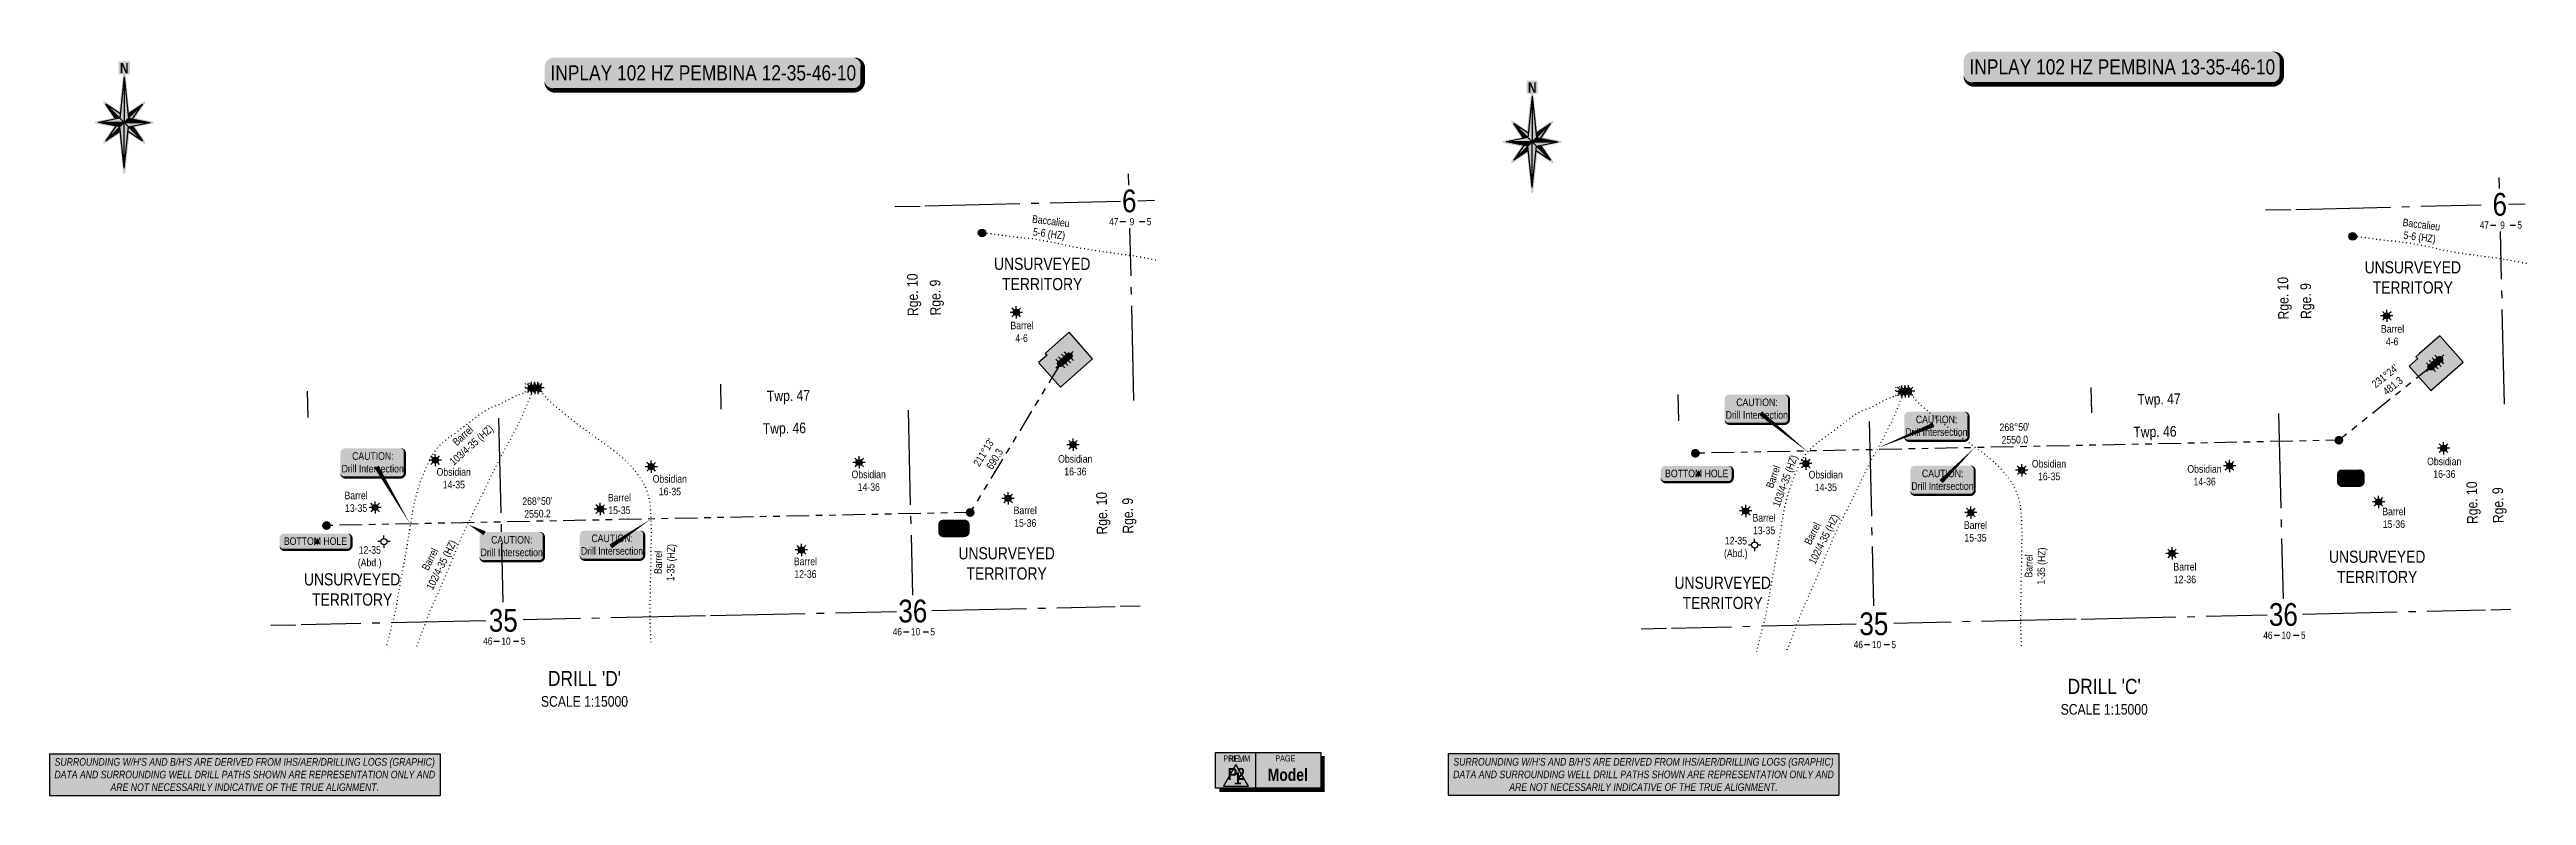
# Model space of a CAD drawing. Extents: x 608923 to 639703, y 5874498 to 5880756.
# Drawn here: x 618103 to 627911, y 5874498 to 5877451 of the extents above; entities that cross this region are included whole.
import ezdxf
from ezdxf.enums import TextEntityAlignment as Align

# ---------------------------------------------------------------- set-up
doc = ezdxf.new("R2010")
doc.units = 0
doc.header["$LTSCALE"] = 5
for name, pattern in [('foc-DOT', [1, 0.2, -0.8]), ('foc-DRILLPATH', [14.75, 6, -1.75, 1.75, -1.75, 1.75, -1.75]), ('foc-QUARTERLINE', [33, 25, -3, 2, -3])]:
    doc.linetypes.add(name, pattern=pattern)
for name, color, linetype in [('10', 1, 'Continuous'), ('9', 3, 'Continuous'), ('AS-DRILL', 8, 'foc-DOT'), ('AS-DRILL-T', 8, 'Continuous'), ('AS-UNDERLAY-H', 141, 'Continuous'), ('C-WS-S', 8, 'Continuous'), ('CG-NORTH', 7, 'Continuous'), ('CG-NOTES', 7, 'Continuous'), ('CG-PRELIM', 7, 'Continuous'), ('CG-REVISION', 7, 'Continuous'), ('D-TXT', 6, 'Continuous'), ('DETAIL-T', 7, 'Continuous'), ('F-WS-S', 8, 'Continuous'), ('L-BD', 7, 'Continuous'), ('L-MON', 1, 'Continuous'), ('L-SECLBL', 7, 'Continuous'), ('L-SECQ', 8, 'foc-QUARTERLINE'), ('L-UNS-T', 3, 'Continuous'), ('P-PDRILLPATH', 12, 'foc-DRILLPATH'), ('P-PROPOSED', 10, 'Continuous'), ('P-PROPOSED-H', 21, 'Continuous')]:
    doc.layers.add(name, color=color, linetype=linetype)
doc.styles.add('0', font='ARIALN.TTF')
doc.styles.add('80', font='ARIALN.TTF', dxfattribs={"height": 10})
doc.styles.add('80CG', font='ARIALN.TTF', dxfattribs={"height": 10})
doc.styles.add('80L', font='ARIALN.TTF', dxfattribs={"height": 10})
doc.styles.add('BOLD', font='ARIALNB.TTF')
doc.styles.add('SIMPLEX', font='ARIALN.TTF')

msp = doc.modelspace()

# ---------------------------------------------------------------- texts
at = {"layer": 'AS-DRILL-T', "char_height": 29.98833, "attachment_point": 1, "style": '80L'}
for s, width, insert, rotation in [('\\pi8.1468;Baccalieu\\P\\pi17.904;5-6 (HZ)', 160.20074, (621988.094, 5876797.309), 352.7833814), ('\\pi8.1468;Baccalieu\\P\\pi17.904;5-6 (HZ)', 160.20074, (627415.535, 5876783.711), 352.7833814), ('\\pi70.119;Barrel\\P\\pi9.3851;103/4-35 (HZ)', 226.8271, (619643.286, 5875856.377), 41.9151036), ('\\pi70.119;Barrel\\P\\pi9.3851;103/4-35 (HZ)', 226.8271, (624875.101, 5875655.977), 70.3015915), ('\\pi65.51;Barrel\\P\\pi4.7763;102/4-35 (HZ)', 217.60936, (625020.577, 5875442.312), 63.4029853), ('\\pi65.51;Barrel\\P\\pi4.7763;102/4-35 (HZ)', 217.60936, (619546.051, 5875340.638), 63.4029853), ('\\pi29.826;Barrel\\P\\pi2.5279;1-35 (HZ)', 146.24239, (620496.453, 5875345.374), 88.795879), ('\\pi29.826;Barrel\\P\\pi2.5279;1-35 (HZ)', 146.24239, (625923.894, 5875331.776), 88.795879)]:
    msp.add_mtext_dynamic_manual_height_columns(s, width=width, gutter_width=50, heights=[0], dxfattribs=dict(at, insert=insert, rotation=rotation))
at = {"layer": 'C-WS-S', "char_height": 29.98833, "attachment_point": 1, "style": '80L'}
for s, width, gutter_width, insert in [('\\pi-40.313;Barrel\\P\\pi-20.829;4-6', 5.96407, 10, (621948.137, 5876373.89)), ('\\pi-40.313;Barrel\\P\\pi-20.829;4-6', 5.96407, 10, (627375.578, 5876360.292)), ('\\pi-61.301;Obsidian\\P\\pi-36.846;16-36', 8.84805, 50, (622158.112, 5875845.661)), ('\\pi-43.25;Obsidian\\P\\pi-18.897;16-35', 44.94958, 50, (625996.175, 5875826.348)), ('\\pi-56.989;Obsidian\\P\\pi-32.534;14-36', 17.47177, 50, (626625.57, 5875805.806)), ('\\pi-61.301;Obsidian\\P\\pi-36.846;16-36', 8.84805, 50, (627579.277, 5875835.741)), ('\\pi-28.385;Barrel\\P\\pi-26.462;13-35', 29.82033, 50, (619299.451, 5875700.964)), ('\\pi-43.468;Obsidian\\P\\pi-19.115;14-35', 44.51337, 50, (619678.947, 5875793.984)), ('\\pi-43.25;Obsidian\\P\\pi-18.897;16-35', 44.94958, 50, (620534.362, 5875766.589)), ('\\pi-56.989;Obsidian\\P\\pi-32.534;14-36', 17.47177, 50, (621335.623, 5875784.112)), ('\\pi-43.468;Obsidian\\P\\pi-19.115;14-35', 44.51337, 50, (625112.089, 5875783.235)), ('\\pi-33.618;Barrel\\P\\pi-31.695;15-35', 19.3536, 50, (620347.278, 5875692.29)), ('\\pi-38.861;Barrel\\P\\pi-36.836;15-36 ', 8.86736, 50, (621959.495, 5875641.915)), ('\\pi-28.385;Barrel\\P\\pi-26.462;13-35', 29.82033, 50, (624874.989, 5875612.426)), ('\\pi-38.861;Barrel\\P\\pi-36.836;15-36 ', 8.86736, 50, (627379.427, 5875637.324)), ('\\pi-33.618;Barrel\\P\\pi-31.695;15-35', 19.3536, 50, (625717.448, 5875583.512)), ('\\pi-38.074;12-35\\P\\pi-41.398;(Abd.)', 6.59578, 50, (619365.062, 5875485.072)), ('\\pi-40.835;Barrel\\P\\pi-38.81;12-36', 4.91939, 50, (621090.975, 5875439.832)), ('\\pi-40.835;Barrel\\P\\pi-38.81;12-36', 4.91939, 50, (626553.905, 5875418.493))]:
    msp.add_mtext_dynamic_manual_height_columns(s, width=width, gutter_width=gutter_width, heights=[0], dxfattribs=dict(at, insert=insert))
at = {"layer": 'D-TXT', "color": 3, "char_height": 41.9837, "attachment_point": 1, "style": '80L'}
for s, width, insert, rotation in [('Rge. 10', 188.30238, (621500.946, 5876395.984), 90.9924584), ('Rge. 9', 156.90115, (621590.643, 5876398.146), 90.9924584), ('Rge. 10', 188.30238, (626928.387, 5876382.387), 90.9924584), ('Rge. 9', 156.90115, (627018.084, 5876384.549), 90.9924584), ('Twp. 47', 172.28728, (620943.09, 5876100.534), 1.0516329), ('Twp. 47', 172.28728, (626370.531, 5876086.936), 1.0516329), ('Twp. 46', 198.37663, (620926.909, 5875971.485), 1.0516329), ('Twp. 46', 198.37663, (626354.35, 5875957.887), 1.0516329), ('Rge. 10', 188.30238, (627676.36, 5875572.561), 90.9924584), ('Rge. 9', 156.90115, (627778.972, 5875576.015), 90.9924584), ('Rge. 10', 188.30238, (622250.22, 5875530.871), 90.9924584), ('Rge. 9', 156.90115, (622352.832, 5875534.324), 90.9924584)]:
    msp.add_mtext_dynamic_manual_height_columns(s, width=width, gutter_width=47.5, heights=[0], dxfattribs=dict(at, insert=insert, rotation=rotation))
at = {"layer": 'DETAIL-T', "color": 3, "char_height": 59.97666, "width": 350.78818, "attachment_point": 5, "style": '80CG'}
for s, insert in [("DRILL 'D'{\\H0.7x; SCALE 1:15000}", (620221.181, 5874920.135)), ("DRILL 'C'{\\H0.7x; SCALE 1:15000}", (626239.451, 5874888.682))]:
    msp.add_mtext(s, dxfattribs=dict(at, insert=insert))
at = {"layer": 'F-WS-S', "insert": (624775.017, 5875521.942), "char_height": 29.98833, "attachment_point": 1, "style": '80L'}
msp.add_mtext_dynamic_manual_height_columns('\\pi-38.074;12-35\\P\\pi-41.398;(Abd.)', width=6.59578, gutter_width=50, heights=[0], dxfattribs=at)
at = {"layer": 'L-BD', "color": 4, "char_height": 29.98833, "attachment_point": 2, "style": '80L'}
for s, insert, width, rotation in [("211°13' 690.3", (621789.825, 5875864.367), 38.60747, 58.7783036), ("268°50' 2550.0", (625883.951, 5875971.636), 39.82143, 1.1590799), ("268°50' 2550.2", (620033.925, 5875678.661), 39.8214, 1.1589364)]:
    msp.add_mtext(s, dxfattribs=dict(at, insert=insert, width=width, rotation=rotation))
at = {"layer": 'L-UNS-T', "color": 3, "char_height": 47.98133, "attachment_point": 5, "style": '80L'}
for insert in [(622033.871, 5876562.527), (627461.312, 5876548.929), (621892.956, 5875416.57), (627320.398, 5875402.972), (619301.092, 5875313.464), (624728.533, 5875299.866)]:
    msp.add_mtext_dynamic_manual_height_columns('UNSURVEYED TERRITORY', width=126.41375, gutter_width=47.5, heights=[0], dxfattribs=dict(at, insert=insert))

# ---------------------------------------------------------------- blocks, each defined once
blk = doc.blocks.new('WC')
at = {"layer": 'L-MON'}
h = blk.add_hatch(color=255, dxfattribs=at)
h.dxf.hatch_style = 1
edge = h.paths.add_edge_path()
edge.add_arc((0, 0), 0.9, 0, 360)
at = {"layer": 'L-MON', "color": 240, "flags": 128}
for points in [[(-0.62, 0.5), (-1.23, 1.12)], [(0.52, 0.61), (1.13, 1.21)], [(-1.18, -1.18), (-0.56, -0.57)], [(1.16, -1.18), (0.56, -0.57)]]:
    blk.add_lwpolyline(points, dxfattribs=at)
at = {"layer": 'L-MON', "color": 240}
for radius in [0.8, 0.373]:
    blk.add_circle((0, 0), radius, dxfattribs=at)
blk = doc.blocks.new('L-SECLBL')
at = {"layer": '9', "color": 7}
for p, q in [((-5.1, -27.8), (-12.3, -27.8)), ((20.7, -27.8), (13.5, -27.8))]:
    blk.add_line(p, q, dxfattribs=at)
at = {"layer": '10', "color": 2, "style": 'SIMPLEX'}
blk.add_attdef('SEC', text='', height=30, dxfattribs=at).set_placement((0, 0), align=Align.MIDDLE)
at = {"layer": '10', "color": 5, "style": '80L'}
blk.add_attdef('TWP', text='', height=9.5, dxfattribs=at).set_placement((-14.4, -27.4), align=Align.MIDDLE_RIGHT)
blk.add_attdef('RGE', text='', height=9.5, dxfattribs=at).set_placement((3.6, -27.4), align=Align.MIDDLE_CENTER)
blk.add_attdef('MER', text='', height=9.5, dxfattribs=at).set_placement((23.2, -27.4), align=Align.MIDDLE_LEFT)
blk = doc.blocks.new('*U638')
h = blk.add_hatch(color=254)
edge = h.paths.add_edge_path()
edge.add_line((-41.5, -11.5), (41.5, -11.5))
edge.add_arc((41.5, -5.5), 6, 270, 360)
edge.add_line((47.5, -5.5), (47.5, 4))
edge.add_arc((41.5, 4), 6, 0, 90)
edge.add_line((41.5, 10), (-41.5, 10))
edge.add_arc((-41.5, 4), 6, 90, 180)
edge.add_line((-47.5, 4), (-47.5, -5.5))
edge.add_arc((-41.5, -5.5), 6, 180, 270)
at = {"color": 1, "flags": 128}
blk.add_lwpolyline([(-41.5, -11.5, 3, 3, 0), (41.5, -11.5, 3, 3, 0.414214), (47.5, -5.5, 3, 3, 0), (47.5, 4, 3, 0, 0.414214), (41.5, 10, 0, 0, 0), (-41.5, 10, 0, 0, 0.414214), (-47.5, 4, 0, 0, 0), (-47.5, -5.5, 0, 3, 0.414214)], format="xyseb", close=True, dxfattribs=at)
blk.add_lwpolyline([(5.8, -3.4, 0, 10, 0), (0, 0, 5, 5, 0)], format="xyseb", dxfattribs=at)
at = {"color": 1, "style": '80'}
blk.add_attdef('ENTER_TEXT_001', (-36, -5), '', height=10, dxfattribs=at)
blk = doc.blocks.new('GAS')
h = blk.add_hatch(color=255)
h.dxf.hatch_style = 1
edge = h.paths.add_edge_path()
edge.add_arc((0, 0), 0.9, 0, 360)
for p, q in [((-0.81, 0), (-1.62, 0)), ((-0.57, 0.57), (-1.14, 1.14)), ((0, 0.81), (0, 1.62)), ((0.57, 0.57), (1.14, 1.14)), ((1.62, 0), (0.81, 0)), ((-0.57, -0.57), (-1.14, -1.14)), ((0, -0.81), (0, -1.62)), ((1.14, -1.14), (0.57, -0.57))]:
    blk.add_line(p, q)
blk.add_circle((0, 0), 0.8)
blk = doc.blocks.new('BH-Existing')
at = {"layer": 'AS-DRILL-T'}
h = blk.add_hatch(color=256, dxfattribs=at)
h.dxf.hatch_style = 1
edge = h.paths.add_edge_path()
edge.add_arc((0, 0), 1, 0, 360)
blk.add_circle((0, 0), 1, dxfattribs=at)
blk = doc.blocks.new('GABD')
for p, q in [((-0.81, 0), (-1.62, 0)), ((0, 0.81), (0, 1.62)), ((1.62, 0), (0.81, 0)), ((0, -0.81), (0, -1.62))]:
    blk.add_line(p, q)
blk.add_circle((0, 0), 0.8)
blk = doc.blocks.new('*U642')
h = blk.add_hatch(color=50)
edge = h.paths.add_edge_path()
edge.add_line((-36.5, -20), (36.5, -20))
edge.add_arc((36.5, -14), 6, 270, 360)
edge.add_line((42.5, -14), (42.5, 12.5))
edge.add_arc((36.5, 12.5), 6, 0, 90)
edge.add_line((36.5, 18.5), (-36.5, 18.5))
edge.add_arc((-36.5, 12.5), 6, 90, 180)
edge.add_line((-42.5, 12.5), (-42.5, -14))
edge.add_arc((-36.5, -14), 6, 180, 270)
at = {"color": 240, "flags": 128}
blk.add_lwpolyline([(-36.5, -20, 3, 3, 0), (36.5, -20, 3, 3, 0.414214), (42.5, -14, 3, 3, 0), (42.5, 12.5, 3, 0, 0.414214), (36.5, 18.5, 0, 0, 0), (-36.5, 18.5, 0, 0, 0.414214), (-42.5, 12.5, 0, 0, 0), (-42.5, -14, 0, 3, 0.414214)], format="xyseb", close=True, dxfattribs=at)
at = {"color": 240, "style": '80'}
blk.add_attdef('ENTER_TEXT_001', (-26.8, -4.9), '', height=10, dxfattribs=at)
blk = doc.blocks.new('rev')
at = {"layer": 'AS-UNDERLAY-H'}
h = blk.add_hatch(color=256, dxfattribs=at)
h.dxf.hatch_style = 1
h.paths.add_polyline_path([(-71.5, -23.2), (-71.5, 24.2), (67.8, 24.2), (67.8, -23.2)])
blk.add_line((-18.5, 24.2), (-18.5, -23.2))
at = {"color": 5, "flags": 128}
blk.add_lwpolyline([(-44.4, 8.2), (-60.9, -20.4), (-27.8, -20.4)], close=True, dxfattribs=at)
at = {"layer": 'CG-NOTES', "flags": 128}
blk.add_lwpolyline([(-71.5, -23.2), (-71.5, 24.2), (67.8, 24.2), (67.8, -23.2)], close=True, dxfattribs=at)
at = {"layer": 'CG-NOTES', "const_width": 5, "flags": 128}
blk.add_lwpolyline([(70.3, 19.2), (70.3, -25.7), (-66.5, -25.7)], dxfattribs=at)
at = {"attachment_point": 1}
for s, width, insert, char_height, style in [('\\pi4.196;REV.', 28.288, (-57.7, 20.1), 8, '80L'), ('\\pi3.528;PAGE', 31.329, (4, 20.2), 8, '80L'), ('\\pi6.7268;{\\fArial Narrow|b1|i0|c0|p34;\\C14;1}', 19.216, (-53.9, -2), 16, '80')]:
    blk.add_mtext_dynamic_manual_height_columns(s, width=width, gutter_width=45, heights=[0], dxfattribs=dict(at, insert=insert, char_height=char_height, style=style))
at = {"layer": 'CG-NOTES', "linetype": 'Continuous', "insert": (24.1, -5.5), "char_height": 16, "attachment_point": 5, "style": '80CG'}
blk.add_mtext('{\\fArial Narrow|b1|i0|c0|p34;\\C14;Model}', dxfattribs=at)
blk = doc.blocks.new('blk_Prelim_page')
h = blk.add_hatch(color=141)
h.dxf.hatch_style = 1
h.paths.add_polyline_path([(-71.5, -23.2), (-71.5, 24.2), (67.8, 24.2), (67.8, -23.2)])
blk.add_line((-18.5, 24.2), (-18.5, -23.2))
at = {"layer": 'CG-NOTES', "flags": 128}
blk.add_lwpolyline([(-71.5, -23.2), (-71.5, 24.2), (67.8, 24.2), (67.8, -23.2)], close=True, dxfattribs=at)
at = {"layer": 'CG-NOTES', "const_width": 5, "flags": 128}
blk.add_lwpolyline([(70.3, 19.2), (70.3, -25.7), (-66.5, -25.7)], dxfattribs=at)
at = {"attachment_point": 1}
for s, width, insert, char_height, style in [('\\pi-2.2187;PRELIM', 28.288, (-58.8, 20.1), 8, '80L'), ('\\pi10.693;{\\fArial Narrow|b1|i0|c0|p34;\\C14;P2}', 41.555, (-65.7, 3.6), 16, '80'), ('\\pi3.528;PAGE', 31.329, (4, 20.2), 8, '80L')]:
    blk.add_mtext_dynamic_manual_height_columns(s, width=width, gutter_width=45, heights=[0], dxfattribs=dict(at, insert=insert, char_height=char_height, style=style))
at = {"layer": 'CG-NOTES', "linetype": 'Continuous', "insert": (24.1, -5.5), "char_height": 16, "attachment_point": 5, "style": '80CG'}
blk.add_mtext('{\\fArial Narrow|b1|i0|c0|p34;\\C14;Model}', dxfattribs=at)
blk = doc.blocks.new('NORTH')
h = blk.add_hatch(color=141)
h.dxf.hatch_style = 1
edge = h.paths.add_edge_path()
edge.add_line((-2.5, 97.8), (-11.3, 97.8))
edge.add_line((-11.3, 97.8), (-11.3, 124.5))
edge.add_line((-11.3, 124.5), (11.4, 124.5))
edge.add_line((11.4, 124.5), (11.4, 97.8))
edge.add_line((11.4, 97.8), (2.5, 97.8))
edge.add_line((2.5, 97.8), (10.4, 22.8))
edge.add_line((10.4, 22.8), (39.9, 42.7))
edge.add_arc((41, 41), 2, -34, 124, ccw=False)
edge.add_line((42.7, 39.9), (22, 9.2))
edge.add_line((22, 9.2), (58.3, 2))
edge.add_arc((57.9, 0), 2, -78.6499, 78.6499, ccw=False)
edge.add_line((58.3, -2), (22, -9.2))
edge.add_line((22, -9.2), (42.7, -39.9))
edge.add_arc((41, -41), 2, -124, 34, ccw=False)
edge.add_line((39.9, -42.7), (10.4, -22.8))
edge.add_line((10.4, -22.8), (2, -102.6))
edge.add_arc((0, -102.4), 2, 186, 354, ccw=False)
edge.add_line((-2, -102.6), (-10.4, -22.8))
edge.add_line((-10.4, -22.8), (-39.9, -42.7))
edge.add_arc((-41, -41), 2, 146, 304, ccw=False)
edge.add_line((-42.7, -39.9), (-22, -9.2))
edge.add_line((-22, -9.2), (-58.3, -2))
edge.add_arc((-57.9, 0), 2, 101.3501, 258.6499, ccw=False)
edge.add_line((-58.3, 2), (-22, 9.2))
edge.add_line((-22, 9.2), (-42.7, 39.9))
edge.add_arc((-41, 41), 2, 56, 214, ccw=False)
edge.add_line((-39.9, 42.7), (-10.4, 22.8))
edge.add_line((-10.4, 22.8), (-2.5, 97.8))
at = {"linetype": 'Continuous'}
for points in [[(0, 92.8), (-8.8, 8.8), (0, 0)], [(0, 0), (-52.8, 0), (-8.8, -8.8)], [(-37.3, 37.3), (-17, 7.2), (-8.8, 8.8)], [(8.8, 8.8), (0, 0), (52.8, 0)], [(8.8, -8.8), (0, 0), (0, -92.8)], [(37.3, 37.3), (7.9, 17.5), (8.8, 8.8)], [(-7.9, -17.5), (-8.8, -8.8), (-37.3, -37.3)], [(17, -7.2), (8.8, -8.8), (37.3, -37.3)]]:
    blk.add_hatch(color=14, dxfattribs=at).paths.add_polyline_path(points)
at = {"color": 14, "linetype": 'Continuous'}
for p, q in [((0, 92.8), (-8.8, 8.8)), ((0, 92.8), (0, 0)), ((0, 92.8), (8.8, 8.8)), ((-8.8, 8.8), (-52.8, 0)), ((0, 0), (-52.8, 0)), ((0, 0), (-37.3, 37.3)), ((-17, 7.2), (-37.3, 37.3)), ((-7.9, 17.5), (-37.3, 37.3)), ((0, 0), (-37.3, -37.3)), ((0, 0), (37.3, 37.3)), ((0, 0), (37.3, -37.3)), ((0, -92.8), (0, 0)), ((0, 0), (52.8, 0)), ((7.9, 17.5), (37.3, 37.3)), ((8.8, 8.8), (52.8, 0)), ((17, 7.2), (37.3, 37.3)), ((-8.8, -8.8), (-52.8, 0)), ((-17, -7.2), (-37.3, -37.3)), ((-7.9, -17.5), (-37.3, -37.3)), ((0, -92.8), (-8.8, -8.8)), ((0, -92.8), (8.8, -8.8)), ((7.9, -17.5), (37.3, -37.3)), ((8.8, -8.8), (52.8, 0)), ((16.9, -7), (17, -7.2)), ((17, -7.2), (37.3, -37.3))]:
    blk.add_line(p, q, dxfattribs=at)
at = {"color": 14, "style": 'BOLD'}
blk.add_text('N', height=21.1, dxfattribs=at).set_placement((0, 110.6), align=Align.MIDDLE_CENTER)
blk = doc.blocks.new('*T230')
at = {"layer": 'CG-NOTES', "color": 0, "lineweight": -2, "transparency": 16777216}
for p, q in [((0, 0), (515.7, 0)), ((0, 0), (0, -55)), ((515.7, 0), (515.7, -55)), ((0, -55), (515.7, -55))]:
    blk.add_line(p, q, dxfattribs=at)
at = {"layer": 'CG-NOTES', "color": 254, "transparency": 16777216}
blk.add_solid([(0, 0), (0, -55), (515.7, 0), (515.7, -55)], dxfattribs=at)
at = {"layer": 'CG-NOTES', "transparency": 16777216, "insert": (257.8, -27.5), "char_height": 10, "width": 510.698, "attachment_point": 5, "style": '0'}
blk.add_mtext("{\\fArial Narrow|b0|i1|c0|p34;SURROUNDING W/H'S AND B/H'S ARE DERIVED FROM IHS/AER/DRILLING LOGS (GRAPHIC) DATA AND SURROUNDING WELL DRILL PATHS SHOWN ARE REPRESENTATION ONLY AND ARE NOT NECESSARILY INDICATIVE OF THE TRUE ALIGNMENT.}", dxfattribs=at)
blk = doc.blocks.new('Drill Disclaimer')
blk.add_blockref('*T230', (-221, 20.2))
blk = doc.blocks.new('*U731')
h = blk.add_hatch(color=255)
edge = h.paths.add_edge_path()
edge.add_line((-99, -11.5), (99, -11.5))
edge.add_arc((99, -5.5), 6, 270, 360)
edge.add_line((105, -5.5), (105, 4))
edge.add_arc((99, 4), 6, 0, 90)
edge.add_line((99, 10), (-99, 10))
edge.add_arc((-99, 4), 6, 90, 180)
edge.add_line((-105, 4), (-105, -5.5))
edge.add_arc((-99, -5.5), 6, 180, 270)
at = {"color": 14, "flags": 128}
blk.add_lwpolyline([(-99, -11.5, 3, 3, 0), (99, -11.5, 3, 3, 0.414214), (105, -5.5, 3, 3, 0), (105, 4, 3, 0, 0.414214), (99, 10, 0, 0, 0), (-99, 10, 0, 0, 0.414214), (-105, 4, 0, 0, 0), (-105, -5.5, 0, 3, 0.414214)], format="xyseb", close=True, dxfattribs=at)
at = {"color": 14, "style": '80'}
blk.add_attdef('DRILL_001', (-16.4, -5), '', height=10, dxfattribs=at)
blk = doc.blocks.new('plbh')
at = {"layer": 'L-MON'}
h = blk.add_hatch(color=255, dxfattribs=at)
h.dxf.hatch_style = 1
edge = h.paths.add_edge_path()
edge.add_arc((0, 0), 1.16, 0, 360)
h = blk.add_hatch(color=256, dxfattribs=at)
h.dxf.hatch_style = 1
h.paths.add_polyline_path([(-0.96, 0, 1), (0.96, 0, 1)])
h.paths.add_polyline_path([(0.91, 0, -1), (-0.91, 0, -1)], flags=16)
h.paths.add_polyline_path([(0.45, 0, -1), (-0.45, 0, -1)], flags=0)
h = blk.add_hatch(color=256, dxfattribs=at)
h.dxf.hatch_style = 1
h.paths.add_polyline_path([(-0.45, 0, 1), (0.45, 0, 1)])
h.paths.add_polyline_path([(0.4, 0, -1), (-0.4, 0, -1)], flags=16)
at = {"layer": 'L-MON', "color": 240}
for radius in [0.96, 0.91, 0.45, 0.4]:
    blk.add_circle((0, 0), radius, dxfattribs=at)
blk = doc.blocks.new('*U727')
h = blk.add_hatch(color=254)
edge = h.paths.add_edge_path()
edge.add_line((-14, -11.5), (14, -11.5))
edge.add_arc((14, -5.5), 6, 270, 360)
edge.add_line((20, -5.5), (20, 4))
edge.add_arc((14, 4), 6, 0, 90)
edge.add_line((14, 10), (-14, 10))
edge.add_arc((-14, 4), 6, 90, 180)
edge.add_line((-20, 4), (-20, -5.5))
edge.add_arc((-14, -5.5), 6, 180, 270)
at = {"color": 1, "flags": 128}
blk.add_lwpolyline([(-14, -11.5, 3, 3, 0), (14, -11.5, 3, 3, 0.414214), (20, -5.5, 3, 3, 0), (20, 4, 3, 0, 0.414214), (14, 10, 0, 0, 0), (-14, 10, 0, 0, 0.414214), (-20, 4, 0, 0, 0), (-20, -5.5, 0, 3, 0.414214)], format="xyseb", close=True, dxfattribs=at)
blk.add_lwpolyline([(5.8, -3.4, 0, 10, 0), (0, 0, 5, 5, 0)], format="xyseb", dxfattribs=at)
at = {"color": 1, "style": '80'}
blk.add_attdef('ENTER_TEXT_001', (-36, -5), '', height=10, dxfattribs=at)
blk = doc.blocks.new('*U639')
h = blk.add_hatch(color=254)
edge = h.paths.add_edge_path()
edge.add_line((-11.5, -11.5), (11.5, -11.5))
edge.add_arc((11.5, -5.5), 6, 270, 360)
edge.add_line((17.5, -5.5), (17.5, 4))
edge.add_arc((11.5, 4), 6, 0, 90)
edge.add_line((11.5, 10), (-11.5, 10))
edge.add_arc((-11.5, 4), 6, 90, 180)
edge.add_line((-17.5, 4), (-17.5, -5.5))
edge.add_arc((-11.5, -5.5), 6, 180, 270)
at = {"color": 1, "flags": 128}
blk.add_lwpolyline([(-11.5, -11.5, 3, 3, 0), (11.5, -11.5, 3, 3, 0.414214), (17.5, -5.5, 3, 3, 0), (17.5, 4, 3, 0, 0.414214), (11.5, 10, 0, 0, 0), (-11.5, 10, 0, 0, 0.414214), (-17.5, 4, 0, 0, 0), (-17.5, -5.5, 0, 3, 0.414214)], format="xyseb", close=True, dxfattribs=at)
blk.add_lwpolyline([(5.8, -3.4, 0, 10, 0), (0, 0, 5, 5, 0)], format="xyseb", dxfattribs=at)
at = {"color": 1, "style": '80'}
blk.add_attdef('ENTER_TEXT_001', (-36, -5), '', height=10, dxfattribs=at)
blk = doc.blocks.new('*U730')
h = blk.add_hatch(color=255)
edge = h.paths.add_edge_path()
edge.add_line((-99, -11.5), (99, -11.5))
edge.add_arc((99, -5.5), 6, 270, 360)
edge.add_line((105, -5.5), (105, 4))
edge.add_arc((99, 4), 6, 0, 90)
edge.add_line((99, 10), (-99, 10))
edge.add_arc((-99, 4), 6, 90, 180)
edge.add_line((-105, 4), (-105, -5.5))
edge.add_arc((-99, -5.5), 6, 180, 270)
at = {"color": 14, "flags": 128}
blk.add_lwpolyline([(-99, -11.5, 3, 3, 0), (99, -11.5, 3, 3, 0.414214), (105, -5.5, 3, 3, 0), (105, 4, 3, 0, 0.414214), (99, 10, 0, 0, 0), (-99, 10, 0, 0, 0.414214), (-105, 4, 0, 0, 0), (-105, -5.5, 0, 3, 0.414214)], format="xyseb", close=True, dxfattribs=at)
at = {"color": 14, "style": '80'}
blk.add_attdef('DRILL_001', (-16.4, -5), '', height=10, dxfattribs=at)

# ---------------------------------------------------------------- hatches: boundary and pattern name
at = {"layer": 'P-PROPOSED-H'}
h = msp.add_hatch(color=256, dxfattribs=at)
h.dxf.hatch_style = 1
h.paths.add_polyline_path([(622053.201, 5876241.703), (622019.569, 5876212), (622105.589, 5876114.603), (622232.954, 5876227.091), (622140.317, 5876331.98), (622061.036, 5876261.96), (622045.939, 5876248.626), (622053.078, 5876241.716)])
h = msp.add_hatch(color=256, dxfattribs=at)
h.dxf.hatch_style = 1
h.paths.add_polyline_path([(627480.642, 5876228.106), (627447.01, 5876198.402), (627533.03, 5876101.006), (627660.395, 5876213.494), (627567.758, 5876318.382), (627488.477, 5876248.362), (627473.381, 5876235.029), (627480.52, 5876228.118)])
h = msp.add_hatch(color=256, dxfattribs=at)
h.dxf.hatch_style = 1
h.paths.add_polyline_path([(627480.642, 5876228.106), (627447.01, 5876198.402), (627533.03, 5876101.006), (627660.395, 5876213.494), (627567.758, 5876318.382), (627488.477, 5876248.362), (627473.381, 5876235.029), (627480.52, 5876228.118)])

# ---------------------------------------------------------------- linework, layer by layer
at = {"color": 240, "flags": 128}
for points in [[(625070.171, 5875854.277, 0, 17.993, 0), (624878.742, 5876011.692, 0, 0, 0)], [(625343.258, 5875874.045, 0, 17.993, 0), (625563.533, 5875965.466, 0, 0, 0)], [(619531.711, 5875571.063, 0, 17.993, 0), (619397.619, 5875798.994, 0, 0, 0)], [(625728.084, 5875877.347, 0, 17.993, 0), (625593.652, 5875740.87, 0, 0, 0)], [(620484.126, 5875592.737, 0, 17.993, 0), (620324.945, 5875484.023, 0, 0, 0)], [(619762.519, 5875570.127, 0, 17.993, 0), (619825.677, 5875536.063, 0, 0, 0)]]:
    msp.add_lwpolyline(points, format="xyseb", dxfattribs=at)
at = {"layer": 'AS-DRILL', "ltscale": 3, "flags": 128}
for points in [[(622484.004, 5876617.478), (622477.788, 5876618.754), (622468.469, 5876620.683), (622459.122, 5876622.571), (622449.756, 5876624.358), (622440.382, 5876626.125), (622430.998, 5876627.842), (622421.626, 5876629.48), (622412.216, 5876631.056), (622402.819, 5876632.513), (622393.42, 5876634.049), (622384.007, 5876635.705), (622374.609, 5876637.192), (622365.164, 5876638.548), (622355.711, 5876639.853), (622346.268, 5876641.118), (622336.826, 5876642.364), (622327.373, 5876643.609), (622317.902, 5876644.814), (622308.499, 5876646.1), (622299.046, 5876647.365), (622289.562, 5876648.66), (622280.119, 5876649.935), (622270.646, 5876651.2), (622261.221, 5876652.576), (622251.795, 5876653.992), (622242.347, 5876655.447), (622232.899, 5876656.953), (622223.452, 5876658.378), (622214.016, 5876659.804), (622204.615, 5876661.4), (622195.214, 5876663.017), (622185.822, 5876664.673), (622176.419, 5876666.35), (622167.008, 5876667.966), (622157.615, 5876669.643), (622148.248, 5876671.52), (622138.955, 5876673.63), (622129.719, 5876675.87), (622120.415, 5876678.009), (622111.113, 5876680.118), (622101.829, 5876682.238), (622092.499, 5876684.256), (622083.119, 5876686.223), (622073.752, 5876688.101), (622064.407, 5876689.889), (622054.993, 5876691.605), (622045.633, 5876693.193), (622036.251, 5876694.82), (622026.831, 5876696.396), (622017.384, 5876697.851), (622007.967, 5876699.297), (621998.541, 5876700.663), (621989.118, 5876701.969), (621979.694, 5876703.275), (621970.244, 5876704.42), (621960.76, 5876705.325), (621951.209, 5876706.067), (621941.671, 5876706.74), (621932.178, 5876707.594), (621922.707, 5876708.749), (621913.254, 5876710.024), (621903.813, 5876711.22), (621894.351, 5876712.455), (621884.944, 5876713.921), (621875.553, 5876715.498), (621866.105, 5876716.994), (621856.642, 5876718.278), (621847.163, 5876719.393), (621837.683, 5876720.518), (621828.221, 5876721.743), (621818.748, 5876723.017), (621809.271, 5876724.042), (621795.547, 5876725.305)], [(627911.445, 5876603.88), (627905.229, 5876605.157), (627895.91, 5876607.085), (627886.563, 5876608.973), (627877.198, 5876610.761), (627867.823, 5876612.528), (627858.439, 5876614.245), (627849.068, 5876615.882), (627839.657, 5876617.458), (627830.26, 5876618.915), (627820.861, 5876620.451), (627811.449, 5876622.108), (627802.051, 5876623.594), (627792.606, 5876624.95), (627783.152, 5876626.255), (627773.709, 5876627.521), (627764.267, 5876628.766), (627754.814, 5876630.011), (627745.343, 5876631.216), (627735.94, 5876632.502), (627726.487, 5876633.768), (627717.003, 5876635.062), (627707.56, 5876636.338), (627698.088, 5876637.602), (627688.662, 5876638.978), (627679.236, 5876640.394), (627669.788, 5876641.849), (627660.34, 5876643.355), (627650.893, 5876644.78), (627641.457, 5876646.206), (627632.056, 5876647.802), (627622.655, 5876649.419), (627613.263, 5876651.076), (627603.86, 5876652.752), (627594.449, 5876654.369), (627585.056, 5876656.045), (627575.689, 5876657.923), (627566.396, 5876660.032), (627557.16, 5876662.273), (627547.857, 5876664.412), (627538.554, 5876666.521), (627529.271, 5876668.64), (627519.94, 5876670.659), (627510.56, 5876672.626), (627501.193, 5876674.503), (627491.848, 5876676.291), (627482.434, 5876678.007), (627473.074, 5876679.595), (627463.692, 5876681.222), (627454.272, 5876682.798), (627444.825, 5876684.253), (627435.408, 5876685.7), (627425.983, 5876687.065), (627416.559, 5876688.371), (627407.135, 5876689.677), (627397.685, 5876690.823), (627388.201, 5876691.727), (627378.651, 5876692.47), (627369.112, 5876693.143), (627359.619, 5876693.997), (627350.149, 5876695.152), (627340.696, 5876696.427), (627331.254, 5876697.622), (627321.792, 5876698.857), (627312.385, 5876700.324), (627302.995, 5876701.9), (627293.546, 5876703.396), (627284.083, 5876704.681), (627274.604, 5876705.795), (627265.124, 5876706.92), (627255.663, 5876708.145), (627246.189, 5876709.42), (627236.712, 5876710.444), (627222.988, 5876711.708)], [(620011.037, 5876111.114), (620011.037, 5876111.114), (620011.037, 5876111.114), (620011.007, 5876111.134), (620010.976, 5876111.143), (620010.907, 5876111.121), (620010.768, 5876111.068), (620010.531, 5876110.963), (620010.253, 5876110.866), (620009.903, 5876110.828), (620009.503, 5876110.849), (620009.132, 5876110.87), (620008.832, 5876110.873), (620008.472, 5876110.855), (620008.042, 5876110.865), (620007.512, 5876110.873), (620007.032, 5876110.842), (620006.615, 5876110.712), (620006.208, 5876110.583), (620005.851, 5876110.464), (620005.504, 5876110.316), (620005.326, 5876110.222), (620005.148, 5876110.138), (620004.92, 5876110.073), (620004.288, 5876109.698), (620003.368, 5876108.847), (620001.99, 5876107.864), (619999.954, 5876106.807), (619997.63, 5876105.643), (619995.577, 5876104.455), (619993.966, 5876103.198), (619992.579, 5876102.175), (619991.236, 5876101.434), (619990.313, 5876100.672), (619989.876, 5876100.102), (619989.595, 5876099.705), (619989.464, 5876099.332), (619989.409, 5876099.101), (619989.444, 5876098.912), (619989.557, 5876098.764), (619989.598, 5876098.715), (619989.459, 5876098.672), (619989.222, 5876098.557), (619989.054, 5876098.473), (619988.945, 5876098.42), (619988.767, 5876098.336), (619988.511, 5876098.13), (619988.199, 5876097.783), (619987.83, 5876097.334), (619987.541, 5876096.857), (619987.477, 5876096.566), (619987.411, 5876096.424), (619987.166, 5876096.208), (619986.813, 5876095.9), (619986.497, 5876095.723), (619986.288, 5876095.648), (619986.08, 5876095.583), (619985.747, 5876095.685), (619985.464, 5876095.809), (619985.316, 5876095.745), (619985.209, 5876095.623), (619985.19, 5876095.562), (619985.29, 5876095.565), (619985.871, 5876095.538), (619986.303, 5876095.468), (619986.754, 5876095.429), (619987.233, 5876095.47), (619987.394, 5876095.413), (619987.321, 5876095.102), (619986.845, 5876094.501), (619986.131, 5876093.794), (619985.041, 5876092.938), (619983.747, 5876092.208), (619981.992, 5876091.537), (619979.996, 5876090.931), (619977.452, 5876090.212), (619974.848, 5876089.462), (619971.879, 5876088.543), (619968.86, 5876087.573), (619965.439, 5876086.303), (619961.912, 5876084.831), (619957.435, 5876082.917), (619952.293, 5876080.788), (619946.927, 5876078.403), (619941.556, 5876075.758), (619935.753, 5876072.813), (619930.218, 5876069.924), (619924.687, 5876066.896), (619918.584, 5876063.483), (619912.043, 5876059.981), (619905.292, 5876056.494), (619898.076, 5876052.796), (619890.689, 5876049.115), (619882.807, 5876045.661), (619875.112, 5876042.753), (619865.75, 5876039.285), (619857.303, 5876036.039), (619847.105, 5876031.492), (619838.072, 5876026.762), (619828.397, 5876021.246), (619819.897, 5876015.948), (619809.895, 5876009.015), (619801.085, 5876002.44), (619791.618, 5875995.289), (619782.252, 5875988.08), (619772.6, 5875980.275), (619763.29, 5875972.808), (619752.745, 5875964.701), (619742.578, 5875957.094), (619731.92, 5875949.116), (619721.36, 5875941.199), (619710.441, 5875933.245), (619699.588, 5875925.491), (619688.216, 5875917.236), (619677.605, 5875909.369), (619666.651, 5875900.763), (619656.272, 5875891.931), (619646.016, 5875882.141), (619637.428, 5875872.45), (619628.952, 5875861.38), (619621.462, 5875850.454), (619614.008, 5875838.029), (619607.982, 5875826.526), (619596.351, 5875802.231), (619587.035, 5875782.05), (619576.505, 5875756.859), (619567.326, 5875731.22), (619559.281, 5875705.377), (619552.083, 5875678.863), (619545.726, 5875652.259), (619540.507, 5875625.381), (619536.066, 5875598.141), (619531.711, 5875571.063), (619527.217, 5875544.372), (619522.789, 5875516.992), (619518.371, 5875490.053), (619513.681, 5875463.177), (619508.92, 5875436.359), (619503.983, 5875409.378), (619499.011, 5875382.616), (619494.145, 5875355.556), (619489.332, 5875328.847), (619484.46, 5875301.627), (619479.989, 5875274.827), (619475.479, 5875247.975), (619470.211, 5875221.036), (619463.731, 5875194.579), (619456.653, 5875168.008), (619449.915, 5875141.485), (619443.333, 5875115.116), (619436.912, 5875089.57), (619434.714, 5875080.911)], [(620024.047, 5876111.527), (620024.047, 5876111.527), (620023.937, 5876111.494), (620023.798, 5876111.451), (620023.688, 5876111.458), (620023.646, 5876111.547), (620023.645, 5876111.587), (620023.661, 5876111.758), (620023.728, 5876111.889), (620023.796, 5876112.011), (620023.842, 5876112.142), (620023.912, 5876112.184), (620023.942, 5876112.165), (620024.003, 5876112.136), (620024.152, 5876112.159), (620024.231, 5876112.221), (620024.132, 5876112.149), (620024.036, 5876111.987), (620023.949, 5876111.845), (620023.81, 5876111.801), (620023.708, 5876111.889), (620023.667, 5876111.948), (620023.665, 5876112.018), (620023.607, 5876112.377), (620023.411, 5876112.652), (620023.073, 5876112.985), (620022.491, 5876113.491), (620021.686, 5876114.113), (620020.569, 5876114.837), (620019.442, 5876115.571), (620018.228, 5876116.594), (620017.075, 5876118.007), (620014.933, 5876121.109), (620013.863, 5876122.394), (620011.091, 5876124.601), (620008.245, 5876126.135), (620005.042, 5876127.512), (620002.247, 5876128.557), (619999.347, 5876129.37), (619996.808, 5876129.752), (619994.068, 5876129.698), (619991.678, 5876129.243), (619989.057, 5876128.402), (619987.099, 5876127.417), (619985.269, 5876126.094), (619983.88, 5876124.761), (619982.833, 5876123.327), (619982.334, 5876121.955), (619982.331, 5876120.384), (619982.683, 5876119.012), (619983.395, 5876117.618), (619984.474, 5876116.363), (619986.033, 5876115.148), (619987.712, 5876114.327), (619989.612, 5876113.931), (619991.422, 5876113.933), (619993.129, 5876114.112), (619994.606, 5876114.267), (619996.126, 5876114.252), (619997.521, 5876114.044), (619999.08, 5876113.7), (620000.528, 5876113.343), (620002.108, 5876112.95), (620003.617, 5876112.585), (620005.226, 5876112.212), (620006.645, 5876111.824), (620008.128, 5876111.288), (620009.28, 5876110.775), (620010.485, 5876110.143), (620011.449, 5876109.545), (620012.374, 5876108.906), (620013.195, 5876108.465), (620014.151, 5876108.207), (620015.021, 5876108.197), (620015.738, 5876108.344), (620016.197, 5876108.394), (620016.489, 5876108.311), (620016.583, 5876108.163), (620016.399, 5876107.879), (620016.037, 5876107.52), (620015.568, 5876107.049), (620015.068, 5876106.628), (620014.536, 5876106.255), (620014.043, 5876105.974), (620013.588, 5876105.733), (620013.253, 5876105.515), (620012.969, 5876105.269), (620012.745, 5876105.004), (620012.472, 5876104.687), (620012.247, 5876104.452), (620012.041, 5876104.297), (620011.863, 5876104.213), (620011.714, 5876104.17), (620011.624, 5876104.157), (620011.586, 5876104.086), (620011.592, 5876103.827), (620011.612, 5876103.377), (620011.731, 5876102.97), (620011.982, 5876102.505), (620012.232, 5876102.101), (620012.502, 5876101.667), (620012.81, 5876101.314), (620013.119, 5876100.921), (620013.337, 5876100.576), (620013.457, 5876100.169), (620013.425, 5876099.798), (620013.385, 5876099.387), (620013.392, 5876099.057), (620013.44, 5876098.718), (620013.537, 5876098.42), (620013.674, 5876098.133), (620013.799, 5876097.926), (620013.913, 5876097.749), (620014.017, 5876097.571), (620014.141, 5876097.374), (620014.276, 5876097.167), (620014.391, 5876096.979), (620014.513, 5876096.872), (620014.595, 5876096.794), (620014.597, 5876096.724), (620014.599, 5876096.614), (620014.612, 5876096.494), (620014.594, 5876096.404), (620014.556, 5876096.303), (620014.48, 5876096.151), (620014.347, 5876095.828), (620014.115, 5876095.053), (620013.842, 5876093.896), (620013.236, 5876091.961), (620012.17, 5876089.636), (620010.551, 5876086.538), (620008.894, 5876083.359), (620006.886, 5876079.381), (620004.931, 5876075.225), (620002.769, 5876070.123), (620000.846, 5876065.038), (619998.749, 5876059.257), (619996.51, 5876053.574), (619993.708, 5876047.138), (619990.882, 5876040.881), (619987.722, 5876033.505), (619984.833, 5876026.527), (619981.668, 5876018.891), (619978.669, 5876011.46), (619975.114, 5876002.996), (619971.656, 5875995.103), (619967.289, 5875985.83), (619963.02, 5875977.539), (619953.323, 5875958.71), (619943.69, 5875939.281), (619933.361, 5875919.227), (619927.614, 5875908.671), (619922.158, 5875898.913), (619915.817, 5875887.643), (619909.593, 5875876.936), (619902.765, 5875865.095), (619896.693, 5875853.431), (619890.895, 5875841.634), (619885.008, 5875829.745), (619878.849, 5875817.519), (619872.919, 5875805.808), (619863.899, 5875787.945), (619850.274, 5875760.782), (619838.247, 5875735.897), (619826.675, 5875711.643), (619814.619, 5875686.668), (619802.542, 5875662.212), (619790.139, 5875637.988), (619778.033, 5875613.892), (619766.005, 5875589.437), (619754.065, 5875564.694), (619742.527, 5875539.83), (619731.566, 5875515.08), (619720.912, 5875489.627), (619710.634, 5875464.342), (619700.219, 5875438.935), (619689.855, 5875413.928), (619679.192, 5875388.415), (619668.482, 5875363.22), (619657.865, 5875338.358), (619646.849, 5875313.406), (619635.553, 5875288.448), (619624.195, 5875263.599), (619613.418, 5875238.273), (619603.587, 5875213.128), (619593.727, 5875187.503), (619584.141, 5875161.725), (619574.518, 5875136.655), (619564.813, 5875111.284), (619554.676, 5875085.092), (619554.053, 5875083.627)], [(620036.992, 5876111.826), (620036.992, 5876111.826), (620036.992, 5876111.826), (620036.769, 5876111.531), (620036.498, 5876111.105), (620036.416, 5876110.773), (620036.472, 5876110.504), (620036.643, 5876110.058), (620036.418, 5876109.842), (620035.884, 5876109.98), (620035.362, 5876110.068), (620034.941, 5876110.108), (620034.295, 5876110.384), (620033.214, 5876110.379), (620032.453, 5876110.421), (620031.983, 5876110.85), (620030.92, 5876111.406), (620029.955, 5876112.044), (620030.484, 5876112.526), (620031.789, 5876112.306), (620032.248, 5876112.387), (620032.349, 5876112.339), (620032.538, 5876111.943), (620032.661, 5876111.836), (620032.753, 5876111.738), (620032.946, 5876111.583), (620033.557, 5876111.117), (620034.577, 5876110.3), (620036.086, 5876109.035), (620037.683, 5876107.451), (620039.266, 5876105.607), (620040.925, 5876103.545), (620042.897, 5876101.28), (620045.27, 5876099.024), (620048.094, 5876096.739), (620051.18, 5876094.36), (620053.901, 5876091.762), (620056.563, 5876088.683), (620059.487, 5876085.069), (620062.684, 5876080.912), (620066.433, 5876076.238), (620070.718, 5876071.335), (620075.753, 5876065.98), (620081.129, 5876060.593), (620087.197, 5876055.112), (620093.925, 5876049.656), (620101.03, 5876043.909), (620108.295, 5876037.736), (620116.081, 5876031.074), (620124.316, 5876024.062), (620133.06, 5876016.643), (620142.178, 5876009.062), (620151.708, 5876001.37), (620158.26, 5875996.19), (620164.961, 5875991.014), (620171.754, 5875985.779), (620178.607, 5875980.536), (620185.521, 5875975.285), (620192.427, 5875969.913), (620203.122, 5875961.578), (620213.772, 5875953.493), (620224.508, 5875945.599), (620235.404, 5875937.669), (620246.151, 5875929.735), (620256.939, 5875921.713), (620267.743, 5875913.88), (620278.714, 5875906.202), (620289.632, 5875898.612), (620300.643, 5875890.945), (620311.573, 5875883.256), (620322.479, 5875875.346), (620329.587, 5875869.919), (620336.617, 5875864.37), (620343.557, 5875858.819), (620350.521, 5875853.109), (620357.398, 5875847.256), (620364.258, 5875841.323), (620371.127, 5875835.39), (620377.938, 5875829.366), (620384.603, 5875823.169), (620391.021, 5875816.866), (620401.96, 5875805.336), (620413.189, 5875792.572), (620418.342, 5875786.449), (620424.145, 5875779.442), (620429.772, 5875772.29), (620435.225, 5875764.884), (620440.4, 5875757.402), (620445.358, 5875749.764), (620450.108, 5875742.012), (620456.616, 5875730.069), (620462.395, 5875717.65), (620467.419, 5875705.012), (620471.641, 5875691.987), (620475.057, 5875678.822), (620477.858, 5875665.423), (620479.901, 5875651.877), (620481.294, 5875638.365), (620482.43, 5875624.718), (620483.345, 5875611.145), (620483.971, 5875597.476), (620484.416, 5875583.893), (620484.783, 5875570.198), (620485.087, 5875556.611), (620485.304, 5875542.912), (620485.208, 5875529.316), (620484.865, 5875515.615), (620484.56, 5875502.024), (620484.344, 5875488.425), (620484.261, 5875474.72), (620484.176, 5875461.124), (620483.943, 5875447.425), (620483.697, 5875433.826), (620483.414, 5875420.135), (620483.059, 5875406.533), (620482.735, 5875392.842), (620482.46, 5875379.242), (620482.174, 5875365.652), (620481.941, 5875351.953), (620481.816, 5875338.356), (620481.672, 5875324.659), (620481.429, 5875310.96), (620481.144, 5875297.369), (620480.858, 5875283.769), (620480.505, 5875270.077), (620480.109, 5875256.484), (620479.859, 5875242.685), (620479.835, 5875228.991), (620479.92, 5875215.389), (620480.097, 5875201.689), (620480.392, 5875188.102), (620480.649, 5875174.405), (620480.873, 5875160.806), (620481.39, 5875147.124), (620482.124, 5875133.548), (620482.861, 5875119.871), (620483.375, 5875106.279), (620483.414, 5875104.773)], [(625438.478, 5876097.517), (625438.478, 5876097.517), (625438.478, 5876097.517), (625438.448, 5876097.536), (625438.418, 5876097.545), (625438.348, 5876097.524), (625438.209, 5876097.471), (625437.972, 5876097.365), (625437.694, 5876097.269), (625437.345, 5876097.231), (625436.944, 5876097.251), (625436.574, 5876097.273), (625436.273, 5876097.276), (625435.914, 5876097.258), (625435.483, 5876097.267), (625434.953, 5876097.275), (625434.474, 5876097.244), (625434.057, 5876097.114), (625433.649, 5876096.985), (625433.292, 5876096.867), (625432.945, 5876096.719), (625432.768, 5876096.625), (625432.589, 5876096.54), (625432.361, 5876096.475), (625431.729, 5876096.1), (625430.809, 5876095.249), (625429.431, 5876094.267), (625427.395, 5876093.209), (625425.071, 5876092.045), (625423.018, 5876090.858), (625421.407, 5876089.6), (625420.02, 5876088.578), (625418.677, 5876087.836), (625417.754, 5876087.075), (625417.317, 5876086.504), (625417.037, 5876086.108), (625416.905, 5876085.735), (625416.85, 5876085.503), (625416.885, 5876085.314), (625416.998, 5876085.167), (625417.039, 5876085.118), (625416.9, 5876085.074), (625416.663, 5876084.959), (625416.495, 5876084.875), (625416.386, 5876084.822), (625416.208, 5876084.738), (625415.953, 5876084.532), (625415.641, 5876084.185), (625415.271, 5876083.736), (625414.982, 5876083.26), (625414.919, 5876082.968), (625414.852, 5876082.826), (625414.607, 5876082.611), (625414.254, 5876082.302), (625413.938, 5876082.125), (625413.73, 5876082.05), (625413.521, 5876081.985), (625413.189, 5876082.088), (625412.906, 5876082.211), (625412.757, 5876082.148), (625412.65, 5876082.025), (625412.631, 5876081.965), (625412.731, 5876081.967), (625413.312, 5876081.941), (625413.744, 5876081.871), (625414.195, 5876081.831), (625414.674, 5876081.872), (625414.835, 5876081.816), (625414.762, 5876081.504), (625414.286, 5876080.903), (625413.572, 5876080.196), (625412.482, 5876079.341), (625411.188, 5876078.611), (625409.433, 5876077.94), (625407.437, 5876077.333), (625404.893, 5876076.614), (625402.29, 5876075.864), (625399.32, 5876074.945), (625396.302, 5876073.975), (625392.88, 5876072.706), (625389.353, 5876071.234), (625384.876, 5876069.32), (625379.734, 5876067.19), (625374.368, 5876064.805), (625368.998, 5876062.16), (625363.194, 5876059.215), (625357.66, 5876056.327), (625352.128, 5876053.298), (625346.025, 5876049.886), (625339.485, 5876046.384), (625332.734, 5876042.897), (625325.517, 5876039.199), (625318.13, 5876035.517), (625310.248, 5876032.064), (625302.553, 5876029.155), (625293.191, 5876025.687), (625284.744, 5876022.441), (625274.546, 5876017.894), (625265.513, 5876013.164), (625255.838, 5876007.649), (625247.339, 5876002.351), (625237.336, 5875995.417), (625228.526, 5875988.842), (625219.059, 5875981.691), (625209.693, 5875974.482), (625200.041, 5875966.677), (625190.731, 5875959.21), (625180.186, 5875951.104), (625170.019, 5875943.497), (625159.361, 5875935.518), (625148.801, 5875927.602), (625137.882, 5875919.647), (625127.029, 5875911.894), (625115.657, 5875903.639), (625105.046, 5875895.771), (625094.092, 5875887.165), (625083.714, 5875878.333), (625073.457, 5875868.543), (625064.869, 5875858.852), (625056.393, 5875847.783), (625048.904, 5875836.857), (625041.449, 5875824.431), (625035.423, 5875812.928), (625023.792, 5875788.633), (625014.477, 5875768.452), (625003.947, 5875743.262), (624994.767, 5875717.622), (624986.723, 5875691.779), (624979.524, 5875665.266), (624973.168, 5875638.662), (624967.948, 5875611.783), (624963.507, 5875584.543), (624959.152, 5875557.465), (624954.658, 5875530.774), (624950.23, 5875503.394), (624945.812, 5875476.455), (624941.123, 5875449.579), (624936.362, 5875422.762), (624931.424, 5875395.78), (624926.452, 5875369.018), (624921.587, 5875341.958), (624916.773, 5875315.25), (624911.902, 5875288.03), (624907.43, 5875261.229), (624902.92, 5875234.377), (624897.652, 5875207.438), (624891.172, 5875180.981), (624884.095, 5875154.41), (624877.356, 5875127.887), (624870.775, 5875101.518), (624864.354, 5875075.973), (624862.156, 5875067.314)], [(625451.488, 5876097.929), (625451.488, 5876097.929), (625451.379, 5876097.897), (625451.24, 5876097.853), (625451.129, 5876097.861), (625451.087, 5876097.95), (625451.087, 5876097.99), (625451.103, 5876098.16), (625451.17, 5876098.292), (625451.237, 5876098.413), (625451.284, 5876098.545), (625451.353, 5876098.586), (625451.383, 5876098.567), (625451.444, 5876098.538), (625451.593, 5876098.562), (625451.672, 5876098.624), (625451.574, 5876098.551), (625451.477, 5876098.389), (625451.391, 5876098.247), (625451.252, 5876098.204), (625451.15, 5876098.291), (625451.108, 5876098.35), (625451.107, 5876098.42), (625451.048, 5876098.779), (625450.852, 5876099.055), (625450.514, 5876099.387), (625449.932, 5876099.894), (625449.128, 5876100.515), (625448.01, 5876101.24), (625446.883, 5876101.974), (625445.669, 5876102.996), (625444.516, 5876104.41), (625442.374, 5876107.511), (625441.304, 5876108.797), (625438.532, 5876111.003), (625435.686, 5876112.538), (625432.483, 5876113.914), (625429.688, 5876114.96), (625426.789, 5876115.773), (625424.249, 5876116.154), (625421.51, 5876116.101), (625419.12, 5876115.645), (625416.498, 5876114.804), (625414.541, 5876113.819), (625412.711, 5876112.496), (625411.321, 5876111.164), (625410.274, 5876109.729), (625409.776, 5876108.357), (625409.772, 5876106.787), (625410.124, 5876105.414), (625410.836, 5876104.02), (625411.916, 5876102.765), (625413.474, 5876101.551), (625415.154, 5876100.729), (625417.053, 5876100.333), (625418.864, 5876100.335), (625420.57, 5876100.515), (625422.047, 5876100.669), (625423.568, 5876100.654), (625424.963, 5876100.446), (625426.521, 5876100.102), (625427.97, 5876099.746), (625429.549, 5876099.352), (625431.058, 5876098.987), (625432.667, 5876098.614), (625434.087, 5876098.227), (625435.569, 5876097.691), (625436.721, 5876097.177), (625437.926, 5876096.545), (625438.891, 5876095.947), (625439.816, 5876095.308), (625440.636, 5876094.867), (625441.592, 5876094.609), (625442.463, 5876094.599), (625443.179, 5876094.746), (625443.638, 5876094.797), (625443.93, 5876094.713), (625444.024, 5876094.565), (625443.84, 5876094.281), (625443.479, 5876093.923), (625443.009, 5876093.452), (625442.509, 5876093.03), (625441.977, 5876092.658), (625441.484, 5876092.376), (625441.029, 5876092.136), (625440.694, 5876091.918), (625440.41, 5876091.671), (625440.186, 5876091.406), (625439.913, 5876091.089), (625439.689, 5876090.854), (625439.482, 5876090.699), (625439.304, 5876090.615), (625439.155, 5876090.572), (625439.065, 5876090.56), (625439.027, 5876090.489), (625439.033, 5876090.229), (625439.053, 5876089.779), (625439.173, 5876089.372), (625439.424, 5876088.908), (625439.673, 5876088.503), (625439.943, 5876088.069), (625440.251, 5876087.716), (625440.56, 5876087.323), (625440.779, 5876086.978), (625440.898, 5876086.571), (625440.867, 5876086.2), (625440.826, 5876085.789), (625440.834, 5876085.459), (625440.881, 5876085.12), (625440.978, 5876084.823), (625441.115, 5876084.536), (625441.24, 5876084.328), (625441.354, 5876084.151), (625441.458, 5876083.973), (625441.583, 5876083.776), (625441.718, 5876083.569), (625441.832, 5876083.382), (625441.955, 5876083.275), (625442.036, 5876083.196), (625442.038, 5876083.127), (625442.04, 5876083.016), (625442.053, 5876082.897), (625442.035, 5876082.806), (625441.998, 5876082.706), (625441.921, 5876082.554), (625441.789, 5876082.23), (625441.556, 5876081.455), (625441.283, 5876080.298), (625440.678, 5876078.364), (625439.611, 5876076.038), (625437.993, 5876072.94), (625436.336, 5876069.761), (625434.327, 5876065.784), (625432.373, 5876061.627), (625430.21, 5876056.526), (625428.287, 5876051.44), (625426.19, 5876045.66), (625423.951, 5876039.976), (625421.149, 5876033.54), (625418.323, 5876027.283), (625415.163, 5876019.908), (625412.274, 5876012.929), (625409.11, 5876005.294), (625406.111, 5875997.862), (625402.556, 5875989.398), (625399.097, 5875981.506), (625394.731, 5875972.232), (625390.461, 5875963.941), (625380.764, 5875945.112), (625371.131, 5875925.684), (625360.802, 5875905.629), (625355.055, 5875895.074), (625349.599, 5875885.315), (625343.258, 5875874.045), (625337.034, 5875863.338), (625330.206, 5875851.497), (625324.135, 5875839.834), (625318.336, 5875828.036), (625312.449, 5875816.147), (625306.291, 5875803.921), (625300.36, 5875792.211), (625291.341, 5875774.347), (625277.715, 5875747.185), (625265.688, 5875722.3), (625254.116, 5875698.046), (625242.06, 5875673.07), (625229.983, 5875648.614), (625217.58, 5875624.391), (625205.474, 5875600.294), (625193.447, 5875575.839), (625181.506, 5875551.096), (625169.968, 5875526.233), (625159.008, 5875501.483), (625148.354, 5875476.029), (625138.076, 5875450.745), (625127.661, 5875425.337), (625117.296, 5875400.33), (625106.634, 5875374.817), (625095.924, 5875349.622), (625085.306, 5875324.76), (625074.29, 5875299.809), (625062.995, 5875274.85), (625051.636, 5875250.001), (625040.859, 5875224.675), (625031.028, 5875199.531), (625021.169, 5875173.906), (625011.582, 5875148.127), (625001.96, 5875123.058), (624992.254, 5875097.686), (624982.117, 5875071.495), (624981.494, 5875070.029)], [(625464.433, 5876098.229), (625464.433, 5876098.229), (625464.433, 5876098.229), (625464.21, 5876097.933), (625463.94, 5876097.507), (625463.857, 5876097.175), (625463.914, 5876096.906), (625464.084, 5876096.46), (625463.859, 5876096.245), (625463.326, 5876096.382), (625462.803, 5876096.47), (625462.382, 5876096.511), (625461.736, 5876096.786), (625460.656, 5876096.781), (625459.894, 5876096.823), (625459.424, 5876097.252), (625458.361, 5876097.808), (625457.396, 5876098.446), (625457.925, 5876098.928), (625459.231, 5876098.708), (625459.689, 5876098.789), (625459.79, 5876098.741), (625459.979, 5876098.346), (625460.102, 5876098.238), (625460.194, 5876098.14), (625460.388, 5876097.985), (625460.999, 5876097.519), (625462.018, 5876096.702), (625463.527, 5876095.437), (625465.125, 5876093.853), (625466.708, 5876092.01), (625468.366, 5876089.947), (625470.339, 5876087.682), (625472.712, 5876085.427), (625475.535, 5876083.141), (625478.621, 5876080.762), (625481.342, 5876078.164), (625484.004, 5876075.085), (625486.928, 5876071.472), (625490.125, 5876067.315), (625493.874, 5876062.64), (625498.159, 5876057.738), (625503.194, 5876052.383), (625508.57, 5876046.996), (625514.639, 5876041.515), (625521.367, 5876036.059), (625528.472, 5876030.311), (625535.736, 5876024.138), (625543.522, 5876017.476), (625551.757, 5876010.465), (625560.501, 5876003.045), (625569.619, 5875995.464), (625579.149, 5875987.772), (625585.701, 5875982.592), (625592.402, 5875977.416), (625599.195, 5875972.182), (625606.048, 5875966.939), (625612.962, 5875961.687), (625619.868, 5875956.316), (625630.564, 5875947.981), (625641.213, 5875939.895), (625651.949, 5875932.001), (625662.845, 5875924.071), (625673.592, 5875916.137), (625684.38, 5875908.115), (625695.184, 5875900.283), (625706.155, 5875892.604), (625717.073, 5875885.015), (625728.084, 5875877.347), (625739.015, 5875869.658), (625749.92, 5875861.748), (625757.028, 5875856.321), (625764.058, 5875850.772), (625770.999, 5875845.221), (625777.963, 5875839.511), (625784.84, 5875833.658), (625791.699, 5875827.726), (625798.568, 5875821.793), (625805.379, 5875815.769), (625812.044, 5875809.571), (625818.462, 5875803.268), (625829.402, 5875791.738), (625840.63, 5875778.974), (625845.783, 5875772.852), (625851.587, 5875765.844), (625857.213, 5875758.692), (625862.666, 5875751.286), (625867.841, 5875743.804), (625872.799, 5875736.167), (625877.549, 5875728.414), (625884.057, 5875716.472), (625889.836, 5875704.052), (625894.86, 5875691.415), (625899.083, 5875678.389), (625902.498, 5875665.224), (625905.299, 5875651.826), (625907.343, 5875638.279), (625908.736, 5875624.768), (625909.872, 5875611.12), (625910.786, 5875597.548), (625911.412, 5875583.879), (625911.857, 5875570.295), (625912.224, 5875556.6), (625912.528, 5875543.013), (625912.745, 5875529.315), (625912.65, 5875515.719), (625912.307, 5875502.017), (625912.001, 5875488.426), (625911.786, 5875474.828), (625911.703, 5875461.122), (625911.617, 5875447.526), (625911.384, 5875433.827), (625911.139, 5875420.228), (625910.855, 5875406.538), (625910.5, 5875392.936), (625910.176, 5875379.244), (625909.901, 5875365.644), (625909.615, 5875352.054), (625909.382, 5875338.355), (625909.257, 5875324.758), (625909.114, 5875311.061), (625908.871, 5875297.362), (625908.585, 5875283.772), (625908.3, 5875270.171), (625907.946, 5875256.479), (625907.551, 5875242.887), (625907.3, 5875229.087), (625907.277, 5875215.393), (625907.361, 5875201.791), (625907.538, 5875188.092), (625907.833, 5875174.505), (625908.09, 5875160.807), (625908.314, 5875147.208), (625908.831, 5875133.527), (625909.565, 5875119.95), (625910.302, 5875106.273), (625910.817, 5875092.681), (625910.855, 5875091.175)]]:
    msp.add_lwpolyline(points, dxfattribs=at)
at = {"layer": 'L-SECQ', "ltscale": 3, "flags": 128}
for points in [[(622376.998, 5876914.333), (622375.95, 5876958.682)], [(627804.439, 5876900.735), (627803.391, 5876945.084)], [(621450.629, 5876829.935), (621550.574, 5876831.8)], [(621570.678, 5876832.295), (622343.731, 5876851.317)], [(622412.966, 5876853.02), (622478.399, 5876854.63)], [(626878.07, 5876816.337), (626978.015, 5876818.203)], [(626998.119, 5876818.697), (627732.094, 5876836.758)], [(627840.407, 5876839.423), (627905.84, 5876841.033)], [(622397.167, 5876061.233), (622381.009, 5876744.668)], [(627824.608, 5876047.636), (627808.451, 5876731.07)], [(619126.746, 5875994.697), (619124.327, 5876099.295)], [(620759.288, 5876127.076), (620761.623, 5876027.018)], [(626186.729, 5876113.478), (626189.064, 5876013.42)], [(621502.693, 5876024.085), (621519.897, 5875290.561)], [(624554.187, 5875981.099), (624551.768, 5876085.698)], [(626930.134, 5876010.487), (626947.338, 5875276.963)], [(619881.062, 5875992.147), (619897.93, 5875263.04)], [(625308.503, 5875978.549), (625325.371, 5875249.442)], [(620700.407, 5875209.546), (619978.266, 5875193.185)], [(620720.511, 5875210.015), (621457.281, 5875226.844)], [(621596.567, 5875230.025), (622322.176, 5875246.599)], [(622342.279, 5875247.074), (622422.107, 5875249.056)], [(626147.952, 5875196.417), (626884.723, 5875213.246)], [(627024.008, 5875216.427), (627749.617, 5875233.001)], [(627769.72, 5875233.477), (627849.548, 5875235.458)], [(619078.672, 5875172.797), (618978.736, 5875170.532)], [(619830.262, 5875189.832), (619098.776, 5875173.259)], [(624506.113, 5875159.199), (624406.178, 5875156.934)], [(625257.703, 5875176.234), (624526.217, 5875159.661)], [(626127.849, 5875195.949), (625405.707, 5875179.587)]]:
    msp.add_lwpolyline(points, dxfattribs=at)
at = {"layer": 'P-PDRILLPATH', "ltscale": 3, "flags": 128}
for points in [[(622106.107, 5876208.372), (621748.45, 5875618.314), (619199.729, 5875566.754)], [(627544.787, 5876204.7), (627168.801, 5875904.523), (624620.285, 5875852.96)]]:
    msp.add_lwpolyline(points, dxfattribs=at)
at = {"layer": 'P-PROPOSED'}
for points in [[(622053.201, 5876241.703), (622019.569, 5876212), (622105.589, 5876114.603), (622232.954, 5876227.091), (622140.317, 5876331.98), (622061.036, 5876261.96), (622045.939, 5876248.626), (622053.078, 5876241.716)], [(627480.642, 5876228.106), (627447.01, 5876198.402), (627533.03, 5876101.006), (627660.395, 5876213.494), (627567.758, 5876318.382), (627488.477, 5876248.362), (627473.381, 5876235.029), (627480.52, 5876228.118)], [(627480.642, 5876228.106), (627447.01, 5876198.402), (627533.03, 5876101.006), (627660.395, 5876213.494), (627567.758, 5876318.382), (627488.477, 5876248.362), (627473.381, 5876235.029), (627480.52, 5876228.118)]]:
    msp.add_lwpolyline(points, close=True, dxfattribs=at)

# ---------------------------------------------------------------- block references
at = {"xscale": 2.998833000000005, "yscale": 2.998833000000005, "zscale": 2.998833000000005}
for p in [(618765.404, 5874602.601), (624304.463, 5874603.077)]:
    msp.add_blockref('Drill Disclaimer', p, dxfattribs=at)
at = {"layer": 'AS-DRILL-T', "xscale": 14.99416500000009, "yscale": 14.99416500000009, "zscale": 14.99416500000009}
for p in [(621795.538, 5876725.302), (627222.979, 5876711.705)]:
    msp.add_blockref('BH-Existing', p, dxfattribs=at)
at = {"layer": 'C-WS-S', "color": 4, "xscale": 14.99416500000009, "yscale": 14.99416500000009, "zscale": 14.99416500000009}
for p in [(620011.007, 5876111.134), (620024.047, 5876111.527), (620036.992, 5876111.826), (625438.448, 5876097.536), (625451.488, 5876097.929), (625464.433, 5876098.229), (622155.73, 5875886.543), (627583.171, 5875872.946), (619630.333, 5875825.659), (620485.358, 5875799.482), (621308.448, 5875816.559), (625057.774, 5875812.061), (625912.799, 5875785.884), (626735.89, 5875802.961), (619392.167, 5875638.218), (620283.742, 5875631.875), (621898.516, 5875674.041), (624819.608, 5875624.62), (625711.184, 5875618.277), (627325.957, 5875660.443), (621080.365, 5875470.123), (626507.806, 5875456.525)]:
    msp.add_blockref('GAS', p, dxfattribs=at)
at = {"layer": 'CG-NORTH', "xscale": 1.949241450000007, "yscale": 1.949241450000007, "zscale": 1.949241450000007}
for p in [(618398.74, 5877162.521), (623974.156, 5877085.816)]:
    msp.add_blockref('NORTH', p, dxfattribs=at)
at = {"layer": 'CG-NOTES'}
ref = msp.add_blockref('*U731', (620693.43, 5877358.888), dxfattribs=dict(at, xscale=5.997666000000003, yscale=5.997666000000003, zscale=5.997666000000003))
ref.add_attrib('DRILL_001', 'INPLAY 102 HZ PEMBINA 12-35-46-10', (620086.606, 5877329.288), dxfattribs={"color": 14, "height": 59.97666, "style": '80'})
ref = msp.add_blockref('*U730', (626312.85, 5877382.455), dxfattribs=dict(at, xscale=5.997666000000003, yscale=5.997666000000003, zscale=5.997666000000003))
ref.add_attrib('DRILL_001', 'INPLAY 102 HZ PEMBINA 13-35-46-10', (625706.026, 5877352.856), dxfattribs={"color": 14, "height": 59.97666, "style": '80'})
at = {"layer": 'CG-NOTES', "color": 6, "linetype": 'Continuous'}
ref = msp.add_blockref('*U642', (624863.535, 5876029.761), dxfattribs=dict(at, xscale=2.998833000000007, yscale=2.998833000000007, zscale=2.998833000000007))
ref.add_attrib('ENTER_TEXT_001', 'CAUTION:', (624782.131, 5876039.737), dxfattribs={"layer": '0', "color": 240, "height": 29.9883, "style": '80'})
ref.add_attrib('ENTER_TEXT_002', 'Drill Intersection', (624740.309, 5875989.756), dxfattribs={"layer": '0', "color": 240, "height": 29.98833, "style": '80'})
ref = msp.add_blockref('*U642', (625574.867, 5875961.962), dxfattribs=dict(at, xscale=2.998833000000007, yscale=2.998833000000007, zscale=2.998833000000007))
ref.add_attrib('ENTER_TEXT_001', 'CAUTION:', (625493.463, 5875971.937), dxfattribs={"layer": '0', "color": 240, "height": 29.9883, "style": '80'})
ref.add_attrib('ENTER_TEXT_002', 'Drill Intersection', (625451.64, 5875921.957), dxfattribs={"layer": '0', "color": 240, "height": 29.98833, "style": '80'})
ref = msp.add_blockref('*U642', (619382.413, 5875817.064), dxfattribs=dict(at, xscale=2.998833000000007, yscale=2.998833000000007, zscale=2.998833000000007))
ref.add_attrib('ENTER_TEXT_001', 'CAUTION:', (619301.009, 5875827.04), dxfattribs={"layer": '0', "color": 240, "height": 29.9883, "style": '80'})
ref.add_attrib('ENTER_TEXT_002', 'Drill Intersection', (619259.187, 5875777.059), dxfattribs={"layer": '0', "color": 240, "height": 29.98833, "style": '80'})
ref = msp.add_blockref('*U642', (625598.895, 5875748.08), dxfattribs=dict(at, xscale=2.998833000000007, yscale=2.998833000000007, zscale=2.998833000000007))
ref.add_attrib('ENTER_TEXT_001', 'CAUTION:', (625517.49, 5875758.056), dxfattribs={"layer": '0', "color": 240, "height": 29.9883, "style": '80'})
ref.add_attrib('ENTER_TEXT_002', 'Drill Intersection', (625475.668, 5875708.075), dxfattribs={"layer": '0', "color": 240, "height": 29.98833, "style": '80'})
ref = msp.add_blockref('*U642', (619933.039, 5875485.445), dxfattribs=dict(at, xscale=2.998833000000007, yscale=2.998833000000007, zscale=2.998833000000007))
ref.add_attrib('ENTER_TEXT_001', 'CAUTION:', (619851.635, 5875495.421), dxfattribs={"layer": '0', "color": 240, "height": 29.9883, "style": '80'})
ref.add_attrib('ENTER_TEXT_002', 'Drill Intersection', (619809.813, 5875445.44), dxfattribs={"layer": '0', "color": 240, "height": 29.98833, "style": '80'})
ref = msp.add_blockref('*U642', (620330.188, 5875491.233), dxfattribs=dict(at, xscale=2.998833000000007, yscale=2.998833000000007, zscale=2.998833000000007))
ref.add_attrib('ENTER_TEXT_001', 'CAUTION:', (620248.784, 5875501.209), dxfattribs={"layer": '0', "color": 240, "height": 29.9883, "style": '80'})
ref.add_attrib('ENTER_TEXT_002', 'Drill Intersection', (620206.962, 5875451.228), dxfattribs={"layer": '0', "color": 240, "height": 29.98833, "style": '80'})
at = {"layer": 'CG-PRELIM', "xscale": 2.998833000000005, "yscale": 2.998833000000005, "zscale": 2.998833000000005}
msp.add_blockref('blk_Prelim_page', (622934.017, 5874596.121), dxfattribs=at)
at = {"layer": 'CG-REVISION', "xscale": 2.998833000000007, "yscale": 2.998833000000007, "zscale": 2.998833000000007}
msp.add_blockref('rev', (622934.017, 5874596.121), dxfattribs=at)
at = {"layer": 'F-WS-S', "color": 4, "xscale": 14.99416500000009, "yscale": 14.99416500000009, "zscale": 14.99416500000009}
for name, p in [('GAS', (621930.842, 5876410.768)), ('GAS', (627358.283, 5876397.17)), ('GABD', (619427.225, 5875503.03)), ('GABD', (624854.666, 5875489.432))]:
    msp.add_blockref(name, p, dxfattribs=at)
at = {"layer": 'L-BD', "linetype": 'Continuous'}
ref = msp.add_blockref('*U638', (624625.819, 5875773.012), dxfattribs=dict(at, xscale=2.998833000000007, yscale=2.998833000000007, zscale=2.998833000000007))
ref.add_attrib('ENTER_TEXT_001', 'BOTTOM HOLE', (624500.435, 5875758.008), dxfattribs={"layer": '0', "color": 1, "height": 29.98833, "style": '80'})
ref = msp.add_blockref('*U639', (627214.072, 5875758.597), dxfattribs=dict(at, xscale=2.998833000000007, yscale=2.998833000000007, zscale=2.998833000000007))
ref.add_attrib('ENTER_TEXT_001', 'HEEL', (627168.537, 5875743.603), dxfattribs={"layer": '0', "color": 1, "height": 29.9883, "style": '80'})
ref = msp.add_blockref('*U638', (619156.22, 5875505.055), dxfattribs=dict(at, xscale=2.998833000000007, yscale=2.998833000000007, zscale=2.998833000000007))
ref.add_attrib('ENTER_TEXT_001', 'BOTTOM HOLE', (619030.836, 5875490.05), dxfattribs={"layer": '0', "color": 1, "height": 29.98833, "style": '80'})
ref = msp.add_blockref('*U727', (621682.156, 5875559.758), dxfattribs=dict(at, xscale=2.998833000000007, yscale=2.998833000000007, zscale=2.998833000000007))
ref.add_attrib('ENTER_TEXT_001', 'HEEL', (621636.622, 5875544.764), dxfattribs={"layer": '0', "color": 1, "height": 29.9883, "style": '80'})
at = {"layer": 'L-MON', "color": 4}
for name, p, xscale, yscale, zscale in [('WC', (622106.042, 5876208.426), 14.99416500000009, 14.99416500000009, 14.99416500000009), ('WC', (622117.342, 5876218.326), 14.99416500000009, 14.99416500000009, 14.99416500000009), ('WC', (622128.542, 5876228.226), 14.99416500000009, 14.99416500000009, 14.99416500000009), ('WC', (622139.842, 5876238.126), 14.99416500000009, 14.99416500000009, 14.99416500000009), ('WC', (627533.483, 5876194.828), 14.99416500000009, 14.99416500000009, 14.99416500000009), ('WC', (627533.483, 5876194.828), 14.99416500000009, 14.99416500000009, 14.99416500000009), ('WC', (627544.783, 5876204.728), 14.99416500000009, 14.99416500000009, 14.99416500000009), ('WC', (627544.783, 5876204.728), 14.99416500000009, 14.99416500000009, 14.99416500000009), ('WC', (627555.983, 5876214.628), 14.99416500000009, 14.99416500000009, 14.99416500000009), ('WC', (627555.983, 5876214.628), 14.99416500000009, 14.99416500000009, 14.99416500000009), ('WC', (627567.283, 5876224.528), 14.99416500000009, 14.99416500000009, 14.99416500000009), ('WC', (627567.283, 5876224.528), 14.99416500000009, 14.99416500000009, 14.99416500000009), ('plbh', (627168.801, 5875904.523), 14.99416500000009, 14.99416500000009, 14.99416500000009), ('plbh', (624620.285, 5875852.96), 14.99416500000009, 14.99416500000009, 14.99416500000009), ('plbh', (621748.45, 5875618.314), 14.99416500000002, 14.99416500000002, 14.99416500000002), ('plbh', (619199.729, 5875566.754), 14.99416500000002, 14.99416500000002, 14.99416500000002)]:
    msp.add_blockref(name, p, dxfattribs=dict(at, xscale=xscale, yscale=yscale, zscale=zscale))
at = {"layer": 'L-SECLBL', "color": 4, "xscale": 2.998833000000007, "yscale": 2.998833000000007, "zscale": 2.998833000000007}
for p, values in [((622378.471, 5876852.172), {'SEC': '6', 'TWP': '47', 'RGE': '9', 'MER': '5'}), ((627805.913, 5876838.574), {'SEC': '6', 'TWP': '47', 'RGE': '9', 'MER': '5'}), ((619899.593, 5875191.403), {'SEC': '35', 'TWP': '46', 'RGE': '10', 'MER': '5'}), ((621521.363, 5875228.303), {'SEC': '36', 'TWP': '46', 'RGE': '10', 'MER': '5'}), ((625327.034, 5875177.805), {'SEC': '35', 'TWP': '46', 'RGE': '10', 'MER': '5'}), ((626948.804, 5875214.705), {'SEC': '36', 'TWP': '46', 'RGE': '10', 'MER': '5'})]:
    msp.add_blockref('L-SECLBL', p, dxfattribs=at).add_auto_attribs(values)

msp.set_redraw_order([(e.dxf.handle, doc.entitydb.next_handle()) for e in msp.query("TEXT MTEXT ATTDEF DIMENSION ARC_DIMENSION")])  # texts and dimensions are drawn at this point

# ---------------------------------------------------------------- next in the draw order: texts
at = {"layer": 'L-BD', "color": 4, "insert": (627341.841, 5876170.666), "char_height": 29.9883, "width": 41.93675, "attachment_point": 2, "rotation": 38.6028447, "style": '80L', "bg_fill": 3, "box_fill_scale": 1.15, "bg_fill_color": 256, "bg_fill_true_color": 256, "bg_fill_transparency": 0}
msp.add_mtext("231°24'\\P481.3 ", dxfattribs=at)

doc.saveas('drawing.dxf')
